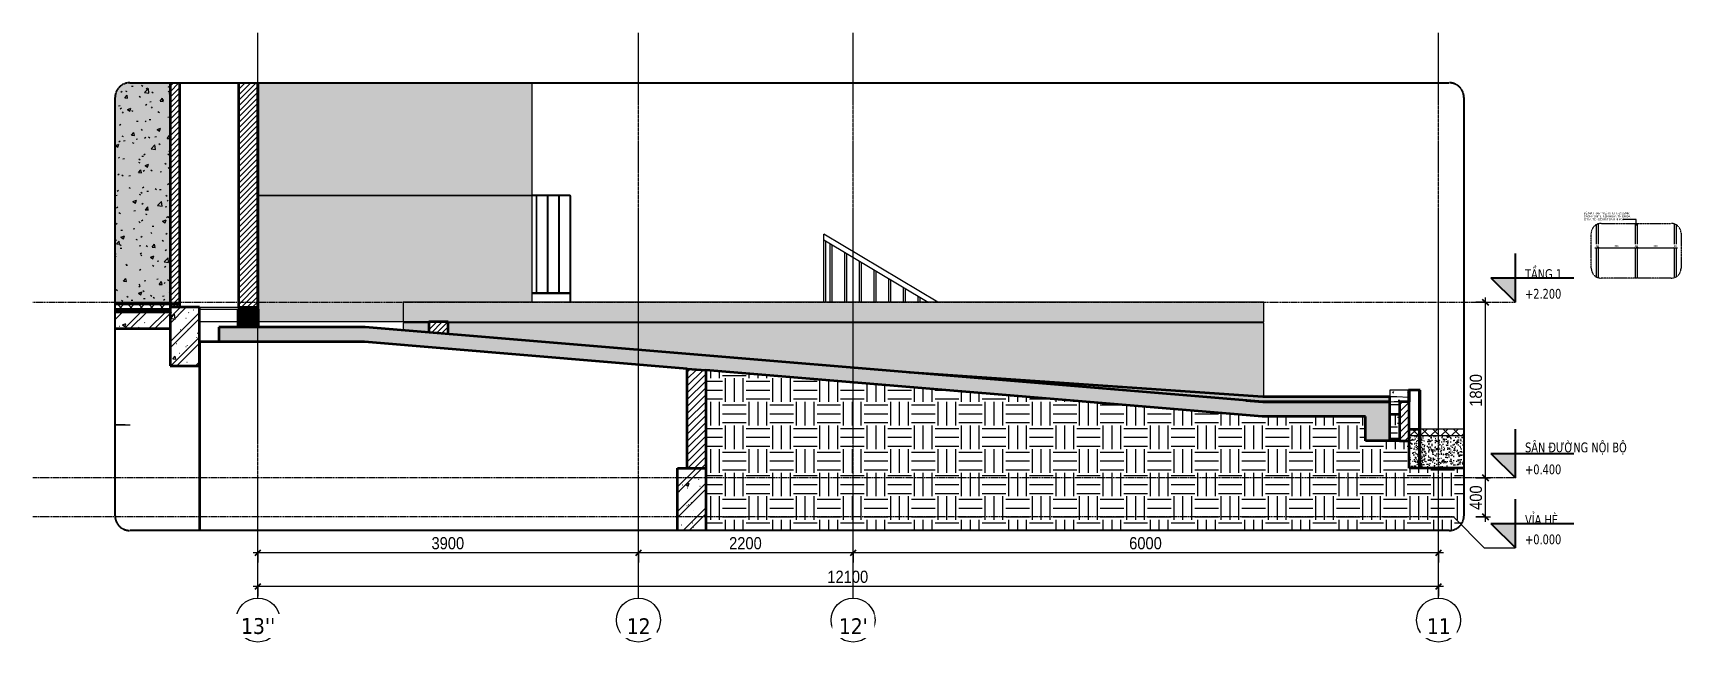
# Model space of a CAD drawing. Header units: millimetres. Extents: x 46404 to 154333, y -1327 to 55734.
# Drawn here: x 137442 to 154333, y -1283 to 4961 of the extents above; entities that cross this region are included whole.
import ezdxf

# ---------------------------------------------------------------- set-up
doc = ezdxf.new("R2010")
doc.units = ezdxf.units.MM
for name, pattern in [('Centre', [31.75, 6.35, -4.7625, 15.875, -4.7625]), ('Dash', [6, 3, -3]), ('Grid Line', [22.225, 12.7, -3.175, 3.175, -3.175]), ('Hidden', [7.14375, 4.7625, -2.38125])]:
    doc.linetypes.add(name, pattern=pattern)
for name, color, linetype, lineweight in [('0-2', 10, 'Continuous', 5), ('A-ANNO-DIMS', 211, 'Continuous', 9), ('A-ANNO-DIMS-10', 211, 'Continuous', 9), ('A-ANNO-DIMS-50', 211, 'Continuous', 9), ('A-DETL-GENF', 92, 'Continuous', 18), ('A-DETL-GENF-1', 9, 'Continuous', 18), ('A-DETL-GENF-3', 92, 'Hidden', 25), ('A-DETL-MEDM', 33, 'Continuous', 35), ('A-DETL-THIN', 151, 'Continuous', 18), ('A-FLOR-FNSH-1', 7, 'Continuous', 35), ('A-FLOR-FNSH-2', 250, 'Continuous', 18), ('A-FLOR-HRAL', 11, 'Continuous', 18), ('A-FLOR-HRAL-3', 253, 'Continuous', 18), ('A-FLOR-LEVL', 51, 'Continuous', 9), ('A-FLOR-LEVL-1', 51, 'Continuous', 25), ('A-FLOR-LEVL-2', 51, 'Centre', 9), ('A-FLOR-MCUT', 51, 'Continuous', 18), ('A-FLOR-OVHD', 1, 'Dash', 18), ('A-FLOR-PATT-1', 253, 'Continuous', 18), ('A-FLOR-PATT-2', 8, 'Continuous', 18), ('A-WALL', 113, 'Continuous', 18), ('A-WALL-2', 7, 'Continuous', 35), ('A-WALL-FNSH-1', 253, 'Continuous', 18), ('A-WALL-FNSH-2', 250, 'Continuous', 18), ('A-WALL-PATT-2', 111, 'Continuous', 18), ('A-WALL-PATT-3', 10, 'Continuous', 5), ('A-WALL-PATT-4', 254, 'Continuous', 5), ('A-WALL-PATT-5', 9, 'Continuous', 18), ('E-LITE-EQPM', 33, 'Continuous', 18), ('G-ANNO-TEXT-1', 7, 'Continuous', 9), ('G-ANNO-TEXT-2', 90, 'Continuous', 9), ('I-WALL', 2, 'Continuous', 18), ('S-BEAM-1', 254, 'Continuous', 5), ('S-BEAM-2', 250, 'Continuous', 18), ('S-BEAM-3', 50, 'Continuous', 50), ('S-COLS-3', 250, 'Continuous', 18), ('S-GRID-1', 1, 'Grid Line', 9), ('S-GRID-IDEN', 1, 'Continuous', 9)]:
    doc.layers.add(name, color=color, linetype=linetype, lineweight=lineweight)
doc.styles.add('Arial_5', font='arial.ttf', dxfattribs={"width": 0.95, "height": 20})
doc.styles.add('Arial_6', font='arial.ttf', dxfattribs={"height": 20})
doc.styles.add('Tahoma_B', font='tahomabd.ttf', dxfattribs={"height": 162.5})
doc.styles.add('Tahoma_B_1', font='tahomabd.ttf', dxfattribs={"width": 0.85, "height": 100})
doc.styles.add('UTM Avo', font='', dxfattribs={"width": 0.9, "height": 125})
doc.styles.get('UTM Avo').set_extended_font_data('UTM Avo')
doc.dimstyles.new('1_Dim_chi_tiet_2_5', dxfattribs={"dimscale": 304.8, "dimtxt": 124.912619, "dimasz": 0.19685, "dimexe": 0.164042, "dimexo": 0.0625, "dimgap": 0.016404, "dimtad": 1, "dimdec": 0, "dimrnd": 5, "dimzin": 0, "dimdsep": 46, "dimtxsty": 'UTM Avo', "dimblk1": 'OBLIQUE', "dimblk2": 'OBLIQUE', "dimsah": 1, "dimcen": 0.09, "dimdle": 0.164042, "dimazin": 0, "dimtfac": 1, "dimtdec": 4, "dimtix": 1, "dimtmove": 0, "dimatfit": 3, "dimfxl": 0.328084, "dimfxlon": 1, "dimtvp": 1, "dimtolj": 1, "dimtzin": 0, "dimarcsym": 2})
doc.dimstyles.new('Diagonal_-_2_0mm_Arial', dxfattribs={"dimscale": 304.8, "dimtxt": 20.405188, "dimasz": 0.049213, "dimexe": 0.032808, "dimexo": 0.0625, "dimgap": 0.006562, "dimtad": 1, "dimdec": 0, "dimzin": 0, "dimdsep": 46, "dimtxsty": 'Arial_6', "dimblk1": 'OBLIQUE', "dimblk2": 'OBLIQUE', "dimsah": 1, "dimcen": 0.09, "dimdle": 0.049213, "dimazin": 0, "dimtfac": 1, "dimtdec": 4, "dimtix": 1, "dimtmove": 0, "dimatfit": 3, "dimfxl": 0.032808, "dimfxlon": 1, "dimtvp": 1, "dimtfill": 1, "dimtolj": 1, "dimtzin": 0, "dimarcsym": 2})
pattern_1 = [(50, (-106564.9, 15725), (364.368, -31.8783), [38.1, -419.1]), (355, (-106564.9, 15725), (-70.486, 382.113), [30.48, -335.28]), (100.451, (-106534.54, 15722.34), (293.885, 350.2334), [32.38, -356.18]), (46.184, (-106564.9, 15826.6), (542.158, -84.086), [57.15, -628.65]), (96.636, (-106519.7, 15819.6), (474.805, 494.855), [48.57, -534.27]), (351.184, (-106564.9, 15826.6), (474.81, 494.85), [45.72, -502.92]), (21, (-106514.1, 15801.2), (303.2285, -204.5305), [38.1, -419.1]), (326, (-106514.1, 15801.2), (123.604, 368.376), [30.48, -335.28]), (71.451, (-106488.83, 15784.16), (426.834, 163.843), [32.38, -356.18]), (37.5, (-106564.9, 15725), (6.1766, 169.1102), [3.353, -327.863, 3.353, -337.007, -336.55]), (37.5, (-106564.9, 15725), (6.1766, 169.1102), [-671.576, 3.353, -333.197]), (7.5, (-106564.9, 15725), (133.6389, 200.3615), [3.353, -190.703, 3.353, -320.243, -128.27]), (7.5, (-106564.9, 15725), (133.6389, 200.3615), [-517.652, 3.353, -124.917]), (327.5, (-106678.19, 15725), (271.1818, -11.4584), [3.353, -123.647, 3.353, -392.887, -525.78]), (327.5, (-106678.19, 15725), (271.1818, -11.4584), [-523.24, 3.353, -522.427]), (317.5, (-106728.99, 15725), (296.2585, 50.853), [3.353, -161.747, 3.353, -259.791, -373.38]), (317.5, (-106728.99, 15725), (296.2585, 50.853), [-428.244, 3.353, -370.027]), (45, (-106564.9, 15725), (-125.7236, 125.7236), []), (45, (-106564.9, 15915.5), (-125.7236, 125.7236), [])]
pattern_2 = [(45, (145236.05, 15725), (-28.28427, 28.28427), [])]
pattern_3 = [(45, (145236.05, 15725), (-53.033, 53.033), []), (135, (145236.05, 15725), (-53.033, -53.033), [])]
pattern_4 = [(0, (145236.05, 15725), (203.2, 50.8), [16.764, -135.636, 16.764, -135.636, -812.8]), (0, (145236.05, 15725), (203.2, 50.8), [-304.8, 16.764, -288.036, 16.764, -135.636, -355.6]), (0, (145236.05, 15725), (203.2, 50.8), [-762, 16.764, -84.836, 16.764, -237.236]), (120, (145312.25, 15750.4), (-145.59409, 150.57636), [16.764, -135.636, 16.764, -135.636, -812.8]), (120, (145312.25, 15750.4), (-145.59409, 150.57636), [-304.8, 16.764, -288.036, 16.764, -135.636, -355.6]), (120, (145312.25, 15750.4), (-145.59409, 150.57636), [-762, 16.764, -84.836, 16.764, -237.236]), (240, (145337.65, 15852), (-57.60591, -201.37636), [16.764, -135.636, 16.764, -135.636, -812.8]), (240, (145337.65, 15852), (-57.60591, -201.37636), [-304.8, 16.764, -288.036, 16.764, -135.636, -355.6]), (240, (145337.65, 15852), (-57.60591, -201.37636), [-762, 16.764, -84.836, 16.764, -237.236])]
pattern_5 = [(50, (145236.05, 15725), (364.368, -31.8783), [38.1, -419.1]), (355, (145236.05, 15725), (-70.486, 382.113), [30.48, -335.28]), (100.451, (145266.4, 15722.34), (293.885, 350.233), [32.38, -356.18]), (46.184, (145236.05, 15826.6), (542.158, -84.086), [57.15, -628.65]), (96.636, (145281.23, 15819.6), (474.805, 494.855), [48.57, -534.27]), (351.184, (145236.05, 15826.6), (474.81, 494.85), [45.72, -502.92]), (21, (145286.85, 15801.2), (303.2285, -204.5305), [38.1, -419.1]), (326, (145286.85, 15801.2), (123.604, 368.376), [30.48, -335.28]), (71.451, (145312.12, 15784.16), (426.834, 163.843), [32.38, -356.18]), (37.5, (145236.05, 15725), (6.1766, 169.1102), [3.353, -327.863, 3.353, -337.007, -336.55]), (37.5, (145236.05, 15725), (6.1766, 169.1102), [-671.576, 3.353, -333.197]), (7.5, (145236.05, 15725), (133.6389, 200.3615), [3.353, -190.703, 3.353, -320.243, -128.27]), (7.5, (145236.05, 15725), (133.6389, 200.3615), [-517.652, 3.353, -124.917]), (327.5, (145122.77, 15725), (271.1818, -11.4584), [3.353, -123.647, 3.353, -392.887, -525.78]), (327.5, (145122.77, 15725), (271.1818, -11.4584), [-523.24, 3.353, -522.427]), (317.5, (145071.97, 15725), (296.2585, 50.853), [3.353, -161.747, 3.353, -259.791, -373.38]), (317.5, (145071.97, 15725), (296.2585, 50.853), [-428.244, 3.353, -370.027]), (45, (145236.05, 15725), (-125.7236, 125.7236), []), (45, (145236.05, 15915.5), (-125.7236, 125.7236), [])]
pattern_6 = [(45, (145236.05, 15725), (-35.35534, 35.35534), [])]

msp = doc.modelspace()

# ---------------------------------------------------------------- texts
at = {"layer": 'A-FLOR-LEVL', "char_height": 100, "line_spacing_factor": 0.996129, "style": 'Tahoma_B_1'}
for s, insert, width, attachment_point in [('\\pt510,1020,1530,2040,2550,3060,3570,4080,4590,5100,5610,6120,6630,7140,7650,8160,8670,9180,9690,10200,10710,11220,11730,12240,12750,13260,13770,14280,14790,15300,15810,16320;TẦNG 1', (152734.8, 2437.2), 452.625, 7), ('\\pt212.5,425,637.5,850,1062.5,1275,1487.5,1700,1912.5,2125,2337.5,2550,2762.5,2975,3187.5,3400,3612.5,3825,4037.5,4250,4462.5,4675,4887.5,5100,5312.5,5525,5737.5,5950,6162.5,6375,6587.5,6800;+2.200', (152734.8, 2337.5), 441.575, 1), ('\\pt510,1020,1530,2040,2550,3060,3570,4080,4590,5100,5610,6120,6630,7140,7650,8160,8670,9180,9690,10200,10710,11220,11730,12240,12750,13260,13770,14280,14790,15300,15810,16320;SÂN ĐƯỜNG NỘI BỘ', (152734.8, 637.2), 1256.725, 7), ('\\pt212.5,425,637.5,850,1062.5,1275,1487.5,1700,1912.5,2125,2337.5,2550,2762.5,2975,3187.5,3400,3612.5,3825,4037.5,4250,4462.5,4675,4887.5,5100,5312.5,5525,5737.5,5950,6162.5,6375,6587.5,6800;+0.400', (152734.8, 537.5), 441.575, 1), ('\\pt510,1020,1530,2040,2550,3060,3570,4080,4590,5100,5610,6120,6630,7140,7650,8160,8670,9180,9690,10200,10710,11220,11730,12240,12750,13260,13770,14280,14790,15300,15810,16320;VỈA HÈ', (152734.8, -80.3), 427.55, 7), ('\\pt212.5,425,637.5,850,1062.5,1275,1487.5,1700,1912.5,2125,2337.5,2550,2762.5,2975,3187.5,3400,3612.5,3825,4037.5,4250,4462.5,4675,4887.5,5100,5312.5,5525,5737.5,5950,6162.5,6375,6587.5,6800;+0.000', (152734.8, -180), 441.575, 1)]:
    msp.add_mtext(s, dxfattribs=dict(at, insert=insert, width=width, attachment_point=attachment_point))
at = {"layer": 'G-ANNO-TEXT-1', "insert": (153337.4, 3123.1), "char_height": 20, "width": 470.06, "attachment_point": 1, "line_spacing_factor": 0.936439, "style": 'Arial_5'}
msp.add_mtext('\\pt120.65,241.3,361.95,482.6,603.25,723.9,844.55,965.2,1085.85,1206.5,1327.15,1447.8,1568.45,1689.1,1809.75,1930.4,2051.05,2171.7,2292.35,2413,2533.65,2654.3,2774.95,2895.6,3016.25,3136.9,3257.55,3378.2,3498.85,3619.5,3740.15,3860.8;BỀ MẶT RAMP KẺ JOINT U-20X5MM CÁCH 400mm, NỀN HOÀN THIỆN ĐÁ GRANITE - BỀ MẶT BĂM NHÁM', dxfattribs=at)

# ---------------------------------------------------------------- blocks, each defined once
blk = doc.blocks.new('NCV_TKTC_KET CAU_rvt-6-TKCS_RAMP NKT 2 - MẶT CẮT 2')
at = {"layer": 'A-FLOR-PATT-1'}
h = blk.add_hatch(dxfattribs=at)
h.set_pattern_fill('FP_44', color=256, style=0, pattern_type=2)
h.set_pattern_definition(pattern_1)
h.paths.add_polyline_path([(-113517, 1930), (-112953, 1930), (-112953, 2100), (-113517, 2100), (-113517, 1961)])
h = blk.add_hatch(dxfattribs=at)
h.set_pattern_fill('FP_44', color=256, style=0, pattern_type=2)
h.set_pattern_definition(pattern_1)
h.paths.add_polyline_path([(-113517, 1930), (-112953, 1930), (-112953, 2100), (-113517, 2100), (-113517, 1961)])
h = blk.add_hatch(dxfattribs=at)
h.set_pattern_fill('FP_44', color=256, style=0, pattern_type=2)
h.set_pattern_definition(pattern_1)
h.paths.add_polyline_path([(-101753, 1178), (-101753, 1181), (-101929, 1193), (-101754, 1178)])
h = blk.add_hatch(dxfattribs=at)
h.set_pattern_fill('FP_44', color=256, style=0, pattern_type=2)
h.set_pattern_definition(pattern_1)
h.paths.add_polyline_path([(-101753, 1178), (-101753, 1181), (-101929, 1193), (-101754, 1178)])
h = blk.add_hatch(dxfattribs=at)
h.set_pattern_fill('FP_44', color=256, style=0, pattern_type=2)
h.set_pattern_definition(pattern_1)
h.paths.add_polyline_path([(-101753, 1178), (-100453, 1178), (-100453, 1181), (-101753, 1181)])
h = blk.add_hatch(dxfattribs=at)
h.set_pattern_fill('FP_44', color=256, style=0, pattern_type=2)
h.set_pattern_definition(pattern_1)
h.paths.add_polyline_path([(-101753, 1178), (-100453, 1178), (-100453, 1181), (-101753, 1181)])
at = {"layer": 'A-WALL-PATT-5'}
h = blk.add_hatch(dxfattribs=at)
h.set_pattern_fill('FP_44', color=256, style=0, pattern_type=2)
h.set_pattern_definition(pattern_1)
h.paths.add_polyline_path([(-107753, -139), (-107463, -139), (-107463, 500), (-107753, 500)])
h = blk.add_hatch(dxfattribs=at)
h.set_pattern_fill('FP_44', color=256, style=0, pattern_type=2)
h.set_pattern_definition(pattern_1)
h.paths.add_polyline_path([(-107753, -139), (-107463, -139), (-107463, 500), (-107753, 500)])
at = {"layer": 'S-BEAM-1'}
blk.add_hatch(color=256, dxfattribs=at).paths.add_polyline_path([(-112053, 1945), (-112053, 2130), (-112253, 2130), (-112253, 1945)])
at = {"layer": 'A-FLOR-FNSH-1'}
for p, q in [((-112953, 2100), (-113517, 2100)), ((-113517, 1930), (-112953, 1930)), ((-101753, 1181), (-101929, 1193)), ((-101753, 1178), (-101753, 1181)), ((-100453, 1181), (-101753, 1181)), ((-101753, 1181), (-101753, 1178)), ((-100453, 1178), (-100453, 1181))]:
    blk.add_line(p, q, dxfattribs=at)
at = {"layer": 'S-BEAM-2'}
blk.add_line((-112653, 2130), (-112253, 2130), dxfattribs=at)
at = {"layer": 'S-BEAM-3'}
for p, q in [((-112053, 2130), (-112253, 2130)), ((-112253, 2130), (-112253, 1945)), ((-112053, 1945), (-112053, 2130))]:
    blk.add_line(p, q, dxfattribs=at)
at = {"layer": 'S-COLS-3'}
blk.add_line((-112253, 2130), (-112253, 2150), dxfattribs=at)
blk = doc.blocks.new('Railing - 20mm-2407305-TKCS_RAMP NKT 2 - MẶT CẮT 2')
at = {"layer": 'A-FLOR-HRAL'}
for p, q in [((-106187, 2200), (-106187, 2803)), ((-106167, 2200), (-106167, 2791))]:
    blk.add_line(p, q, dxfattribs=at)
blk = doc.blocks.new('Railing - 20mm-2407303-TKCS_RAMP NKT 2 - MẶT CẮT 2')
at = {"layer": 'A-FLOR-HRAL'}
for p, q in [((-106037, 2200), (-106037, 2713)), ((-106017, 2200), (-106017, 2701))]:
    blk.add_line(p, q, dxfattribs=at)
blk = doc.blocks.new('Railing - 20mm-V36-TKCS_RAMP NKT 2 - MẶT CẮT 2')
at = {"layer": 'A-FLOR-HRAL'}
for p, q in [((-105887, 2200), (-105887, 2623)), ((-105867, 2200), (-105867, 2611))]:
    blk.add_line(p, q, dxfattribs=at)
blk = doc.blocks.new('Railing - 20mm-V37-TKCS_RAMP NKT 2 - MẶT CẮT 2')
at = {"layer": 'A-FLOR-HRAL'}
for p, q in [((-105737, 2200), (-105737, 2533)), ((-105717, 2200), (-105717, 2521))]:
    blk.add_line(p, q, dxfattribs=at)
blk = doc.blocks.new('Railing - 20mm-V38-TKCS_RAMP NKT 2 - MẶT CẮT 2')
at = {"layer": 'A-FLOR-HRAL'}
for p, q in [((-105587, 2200), (-105587, 2443)), ((-105567, 2200), (-105567, 2431))]:
    blk.add_line(p, q, dxfattribs=at)
blk = doc.blocks.new('Railing - 20mm-V39-TKCS_RAMP NKT 2 - MẶT CẮT 2')
at = {"layer": 'A-FLOR-HRAL'}
for p, q in [((-105437, 2200), (-105437, 2353)), ((-105417, 2200), (-105417, 2341))]:
    blk.add_line(p, q, dxfattribs=at)
blk = doc.blocks.new('Railing - 20mm-V40-TKCS_RAMP NKT 2 - MẶT CẮT 2')
at = {"layer": 'A-FLOR-HRAL'}
for p, q in [((-105287, 2200), (-105287, 2263)), ((-105267, 2200), (-105267, 2251))]:
    blk.add_line(p, q, dxfattribs=at)
blk = doc.blocks.new('Railing - 20mm-2407301-TKCS_RAMP NKT 2 - MẶT CẮT 2')
at = {"layer": 'A-FLOR-HRAL'}
for p, q in [((-106252, 2200), (-106252, 2842)), ((-106232, 2200), (-106232, 2830))]:
    blk.add_line(p, q, dxfattribs=at)
blk = doc.blocks.new('Railing - Railing-939322-TKCS_RAMP NKT 2 - MẶT CẮT 2')
for name in ['Railing - 20mm-2407301-TKCS_RAMP NKT 2 - MẶT CẮT 2', 'Railing - 20mm-2407305-TKCS_RAMP NKT 2 - MẶT CẮT 2', 'Railing - 20mm-2407303-TKCS_RAMP NKT 2 - MẶT CẮT 2', 'Railing - 20mm-V36-TKCS_RAMP NKT 2 - MẶT CẮT 2', 'Railing - 20mm-V37-TKCS_RAMP NKT 2 - MẶT CẮT 2', 'Railing - 20mm-V38-TKCS_RAMP NKT 2 - MẶT CẮT 2', 'Railing - 20mm-V39-TKCS_RAMP NKT 2 - MẶT CẮT 2', 'Railing - 20mm-V40-TKCS_RAMP NKT 2 - MẶT CẮT 2']:
    blk.add_blockref(name, (0, 0))
blk = doc.blocks.new('Top Rail Type - Top Rail_Internal_-939339-TKCS_RAMP NKT 2 - MẶT CẮT 2')
at = {"layer": 'A-FLOR-HRAL'}
for p, q in [((-106252, 2842), (-106252, 2900)), ((-105086, 2200), (-106252, 2900)), ((-106252, 2842), (-105183, 2200))]:
    blk.add_line(p, q, dxfattribs=at)
blk = doc.blocks.new('Railing - 10mm-758696-TKCS_RAMP NKT 2 - MẶT CẮT 2')
at = {"layer": 'A-FLOR-HRAL'}
for p, q in [((-108973, 3290), (-108973, 2300)), ((-108963, 2300), (-108963, 3290))]:
    blk.add_line(p, q, dxfattribs=at)
blk = doc.blocks.new('Railing - 50 x 10mm-700514-TKCS_RAMP NKT 2 - MẶT CẮT 2')
at = {"layer": 'A-FLOR-HRAL'}
for p, q in [((-108857.564287, 3290), (-108857.564287, 2200)), ((-108857.564287, 3290), (-108847.564287, 3290)), ((-108847.564287, 2200), (-108847.564287, 3290))]:
    blk.add_line(p, q, dxfattribs=at)
blk = doc.blocks.new('Railing - Railing-1839545-TKCS_RAMP NKT 2 - MẶT CẮT 2')
at = {"layer": 'A-FLOR-HRAL'}
for p, q in [((-109243, 2300), (-108853, 2300)), ((-109243, 2290), (-108853, 2290)), ((-108853, 2300), (-108853, 2290))]:
    blk.add_line(p, q, dxfattribs=at)
for name, p in [('Railing - 10mm-758696-TKCS_RAMP NKT 2 - MẶT CẮT 2', (-230, 0)), ('Railing - 10mm-758696-TKCS_RAMP NKT 2 - MẶT CẮT 2', (-115, 0)), ('Railing - 10mm-758696-TKCS_RAMP NKT 2 - MẶT CẮT 2', (0, 0)), ('Railing - 50 x 10mm-700514-TKCS_RAMP NKT 2 - MẶT CẮT 2', (0, 0))]:
    blk.add_blockref(name, p)
blk = doc.blocks.new('Top Rail Type - Top Rail_Internal_-1839552-TKCS_RAMP NKT 2 - MẶT CẮT 2')
at = {"layer": 'A-FLOR-HRAL'}
for p, q in [((-108852.564287, 3300), (-109242.635618, 3300)), ((-108852.564287, 3290), (-109242.635618, 3290)), ((-108852.564287, 3300), (-108852.564287, 3290))]:
    blk.add_line(p, q, dxfattribs=at)
blk = doc.blocks.new('LIC_03 - LIC_03-ĐÈN LED ỐP TRẦN CHỐNG BỤI_ 1x24w_ ÁNH SÁNG TRẮNG 6000k-4362326-TKCS_RAMP NKT 2 - MẶT CẮT 2')
at = {"layer": 'E-LITE-EQPM'}
for p, q in [((-113414, 945), (-113517, 945)), ((-113517, 945), (-113414, 945)), ((-113463, 945), (-113517, 945)), ((-113517, 945), (-113463, 945)), ((-113517, 945), (-113363, 945))]:
    blk.add_line(p, q, dxfattribs=at)
blk = doc.blocks.new('BORDER VIEW - BORDER VIEW-2378347-TKCS_RAMP NKT 2 - MẶT CẮT 2')
at = {"layer": 'A-DETL-GENF-3'}
for p, q in [((-113367, 4450), (-99843, 4450)), ((-113517, 11), (-113517, 4300)), ((-99693, 4300), (-99693, 11)), ((-99843, -139), (-113367, -139))]:
    blk.add_line(p, q, dxfattribs=at)
for centre, start, end in [((-113367, 4300), 90, 180), ((-99843, 4300), 0, 90), ((-113367, 11), 180, 270), ((-99843, 11), 270, 0)]:
    blk.add_arc(centre, 150, start, end, dxfattribs=at)
blk = doc.blocks.new('Level - CAO ĐỘ LEVEL-350587-TKCS_RAMP NKT 2 - MẶT CẮT 2')
at = {"layer": 'A-FLOR-LEVL'}
blk.add_hatch(color=256, dxfattribs=at).paths.add_polyline_path([(-99166, 2450), (-99166, 2200), (-99416, 2450)])
at = {"layer": 'A-FLOR-LEVL-1'}
for p, q in [((-99166, 2200), (-99166, 2700)), ((-99416, 2450), (-99166, 2200)), ((-99416, 2450), (-98566, 2450))]:
    blk.add_line(p, q, dxfattribs=at)
blk = doc.blocks.new('Grid - M_Grid Head - Circle-353313-TKCS_RAMP NKT 2 - MẶT CẮT 2')
at = {"layer": 'S-GRID-IDEN'}
blk.add_circle((-99953, -1058), 225, dxfattribs=at)
blk = doc.blocks.new('DIMBLOCK25-TKCS_RAMP NKT 2 - MẶT CẮT 2')
at = {"layer": 'A-ANNO-DIMS-50'}
for p, q in [((152230, 400), (152380, 400)), ((152330, 400), (152230, 400)), ((152330, -50), (152330, 400)), ((152230, 0), (152380, 0)), ((152330, 0), (152230, 0))]:
    blk.add_line(p, q, dxfattribs=at)
at = {"layer": 'A-ANNO-DIMS-50', "lineweight": 25}
for p, q in [((152330, 400), (152300, 430)), ((152330, 400), (152360, 370)), ((152330, 0), (152300, 30)), ((152330, 0), (152360, -30))]:
    blk.add_line(p, q, dxfattribs=at)
at = {"layer": 'A-ANNO-DIMS-50', "color": 0, "insert": (152168, 72), "char_height": 125, "width": 308.12, "attachment_point": 1, "rotation": 90, "line_spacing_factor": 1.110334, "style": 'UTM Avo'}
blk.add_mtext('400', dxfattribs=at)
blk = doc.blocks.new('_Oblique')
at = {"color": 0, "linetype": 'ByBlock', "lineweight": -2}
blk.add_line((-0.5, -0.5), (0.5, 0.5), dxfattribs=at)
blk = doc.blocks.new('DIMBLOCK26-TKCS_RAMP NKT 2 - MẶT CẮT 2')
at = {"layer": 'A-ANNO-DIMS-50'}
for p, q in [((152230, 2200), (152380, 2200)), ((152330, 2200), (152230, 2200)), ((152330, 400), (152330, 2250)), ((152230, 400), (152380, 400)), ((152330, 400), (152230, 400))]:
    blk.add_line(p, q, dxfattribs=at)
at = {"layer": 'A-ANNO-DIMS-50', "lineweight": 25}
for p, q in [((152330, 2200), (152300, 2230)), ((152330, 2200), (152360, 2170)), ((152330, 400), (152300, 430)), ((152330, 400), (152360, 370))]:
    blk.add_line(p, q, dxfattribs=at)
at = {"layer": 'A-ANNO-DIMS-50', "color": 0, "insert": (152168, 1129), "char_height": 125, "width": 410.82, "attachment_point": 1, "rotation": 90, "line_spacing_factor": 1.110334, "style": 'UTM Avo'}
blk.add_mtext('1800', dxfattribs=at)
blk = doc.blocks.new('DIMBLOCK27-TKCS_RAMP NKT 2 - MẶT CẮT 2')
at = {"layer": 'A-ANNO-DIMS-50'}
for p, q in [((145848, -469), (145848, -319)), ((151848, -469), (151848, -319)), ((151898, -369), (145848, -369)), ((145848, -369), (145848, -469)), ((151848, -369), (151848, -469))]:
    blk.add_line(p, q, dxfattribs=at)
at = {"layer": 'A-ANNO-DIMS-50', "lineweight": 25}
for p, q in [((145848, -369), (145818, -399)), ((145848, -369), (145878, -339)), ((151848, -369), (151818, -399)), ((151848, -369), (151878, -339))]:
    blk.add_line(p, q, dxfattribs=at)
at = {"layer": 'A-ANNO-DIMS-50', "color": 0, "insert": (148677, -207), "char_height": 125, "width": 410.82, "attachment_point": 1, "line_spacing_factor": 1.110334, "style": 'UTM Avo'}
blk.add_mtext('6000', dxfattribs=at)
blk = doc.blocks.new('DIMBLOCK28-TKCS_RAMP NKT 2 - MẶT CẮT 2')
at = {"layer": 'A-ANNO-DIMS-50'}
for p, q in [((143648, -469), (143648, -319)), ((145848, -469), (145848, -319)), ((145848, -369), (143648, -369)), ((143648, -369), (143648, -469)), ((145848, -369), (145848, -469))]:
    blk.add_line(p, q, dxfattribs=at)
at = {"layer": 'A-ANNO-DIMS-50', "lineweight": 25}
for p, q in [((143648, -369), (143618, -399)), ((143648, -369), (143678, -339)), ((145848, -369), (145818, -399)), ((145848, -369), (145878, -339))]:
    blk.add_line(p, q, dxfattribs=at)
at = {"layer": 'A-ANNO-DIMS-50', "color": 0, "insert": (144577, -207), "char_height": 125, "width": 410.82, "attachment_point": 1, "line_spacing_factor": 1.110334, "style": 'UTM Avo'}
blk.add_mtext('2200', dxfattribs=at)
blk = doc.blocks.new('DIMBLOCK29-TKCS_RAMP NKT 2 - MẶT CẮT 2')
at = {"layer": 'A-ANNO-DIMS-50'}
for p, q in [((139748, -469), (139748, -319)), ((143648, -469), (143648, -319)), ((143648, -369), (139698, -369)), ((139748, -369), (139748, -469)), ((143648, -369), (143648, -469))]:
    blk.add_line(p, q, dxfattribs=at)
at = {"layer": 'A-ANNO-DIMS-50', "lineweight": 25}
for p, q in [((139748, -369), (139718, -399)), ((139748, -369), (139778, -339)), ((143648, -369), (143618, -399)), ((143648, -369), (143678, -339))]:
    blk.add_line(p, q, dxfattribs=at)
at = {"layer": 'A-ANNO-DIMS-50', "color": 0, "insert": (141527, -207), "char_height": 125, "width": 410.82, "attachment_point": 1, "line_spacing_factor": 1.110334, "style": 'UTM Avo'}
blk.add_mtext('3900', dxfattribs=at)
blk = doc.blocks.new('DIMBLOCK30-TKCS_RAMP NKT 2 - MẶT CẮT 2')
at = {"layer": 'A-ANNO-DIMS-50'}
for p, q in [((139748, -814), (139748, -664)), ((151848, -814), (151848, -664)), ((151898, -714), (139698, -714)), ((139748, -714), (139748, -814)), ((151848, -714), (151848, -814))]:
    blk.add_line(p, q, dxfattribs=at)
at = {"layer": 'A-ANNO-DIMS-50', "lineweight": 25}
for p, q in [((139748, -714), (139718, -744)), ((139748, -714), (139778, -684)), ((151848, -714), (151818, -744)), ((151848, -714), (151878, -684))]:
    blk.add_line(p, q, dxfattribs=at)
at = {"layer": 'A-ANNO-DIMS-50', "color": 0, "insert": (145584, -551), "char_height": 125, "width": 513.53, "attachment_point": 1, "line_spacing_factor": 1.110334, "style": 'UTM Avo'}
blk.add_mtext('12100', dxfattribs=at)
blk = doc.blocks.new('DIMBLOCK31-CHI TIẾT RAMP NKT- MẶT BẰNG CẮT RÃNH')
at = {"layer": 'A-ANNO-DIMS-10'}
for p, q in [((153448, 2760), (153483, 2760)), ((153463, 2770), (153463, 2750)), ((153463, 2760), (153463, 2770)), ((153483, 2770), (153483, 2750)), ((153483, 2760), (153483, 2770))]:
    blk.add_line(p, q, dxfattribs=at)
at = {"layer": 'A-ANNO-DIMS-10', "lineweight": 35}
for p, q in [((153463, 2760), (153456, 2753)), ((153463, 2760), (153471, 2768)), ((153483, 2760), (153476, 2753)), ((153483, 2760), (153491, 2768))]:
    blk.add_line(p, q, dxfattribs=at)
at = {"layer": 'A-ANNO-DIMS-10', "color": 0, "insert": (153458, 2788), "char_height": 20, "width": 36.92, "attachment_point": 1, "line_spacing_factor": 0.941778, "style": 'Arial_6', "bg_fill": 3, "box_fill_scale": 1.25, "bg_fill_color": 256, "bg_fill_true_color": 13158600, "bg_fill_transparency": 0}
blk.add_mtext('20', dxfattribs=at)
blk = doc.blocks.new('DIMBLOCK32-CHI TIẾT RAMP NKT- MẶT BẰNG CẮT RÃNH')
at = {"layer": 'A-ANNO-DIMS-10', "lineweight": 35}
for p, q in [((153483, 2760), (153476, 2753)), ((153483, 2760), (153491, 2768)), ((153863, 2760), (153856, 2753)), ((153863, 2760), (153871, 2768))]:
    blk.add_line(p, q, dxfattribs=at)
at = {"layer": 'A-ANNO-DIMS-10'}
for p, q in [((153483, 2770), (153483, 2750)), ((153483, 2760), (153483, 2770)), ((153483, 2760), (153863, 2760)), ((153863, 2770), (153863, 2750)), ((153863, 2760), (153863, 2770))]:
    blk.add_line(p, q, dxfattribs=at)
at = {"layer": 'A-ANNO-DIMS-10', "color": 0, "insert": (153650, 2788), "char_height": 20, "width": 55.38, "attachment_point": 1, "line_spacing_factor": 0.941778, "style": 'Arial_6', "bg_fill": 3, "box_fill_scale": 1.25, "bg_fill_color": 256, "bg_fill_true_color": 13158600, "bg_fill_transparency": 0}
blk.add_mtext('380', dxfattribs=at)
blk = doc.blocks.new('DIMBLOCK33-CHI TIẾT RAMP NKT- MẶT BẰNG CẮT RÃNH')
at = {"layer": 'A-ANNO-DIMS-10', "lineweight": 35}
for p, q in [((153863, 2760), (153856, 2753)), ((153863, 2760), (153871, 2768)), ((153883, 2760), (153876, 2753)), ((153883, 2760), (153891, 2768))]:
    blk.add_line(p, q, dxfattribs=at)
at = {"layer": 'A-ANNO-DIMS-10'}
for p, q in [((153863, 2770), (153863, 2750)), ((153863, 2760), (153863, 2770)), ((153863, 2760), (153883, 2760)), ((153883, 2770), (153883, 2750)), ((153883, 2760), (153883, 2770))]:
    blk.add_line(p, q, dxfattribs=at)
at = {"layer": 'A-ANNO-DIMS-10', "color": 0, "insert": (153858, 2788), "char_height": 20, "width": 36.92, "attachment_point": 1, "line_spacing_factor": 0.941778, "style": 'Arial_6', "bg_fill": 3, "box_fill_scale": 1.25, "bg_fill_color": 256, "bg_fill_true_color": 13158600, "bg_fill_transparency": 0}
blk.add_mtext('20', dxfattribs=at)
blk = doc.blocks.new('DIMBLOCK34-CHI TIẾT RAMP NKT- MẶT BẰNG CẮT RÃNH')
at = {"layer": 'A-ANNO-DIMS-10', "lineweight": 35}
for p, q in [((153883, 2760), (153876, 2753)), ((153883, 2760), (153891, 2768)), ((154263, 2760), (154256, 2753)), ((154263, 2760), (154271, 2768))]:
    blk.add_line(p, q, dxfattribs=at)
at = {"layer": 'A-ANNO-DIMS-10'}
for p, q in [((153883, 2770), (153883, 2750)), ((153883, 2760), (153883, 2770)), ((153883, 2760), (154263, 2760)), ((154263, 2770), (154263, 2750)), ((154263, 2760), (154263, 2770))]:
    blk.add_line(p, q, dxfattribs=at)
at = {"layer": 'A-ANNO-DIMS-10', "color": 0, "insert": (154050, 2788), "char_height": 20, "width": 55.38, "attachment_point": 1, "line_spacing_factor": 0.941778, "style": 'Arial_6', "bg_fill": 3, "box_fill_scale": 1.25, "bg_fill_color": 256, "bg_fill_true_color": 13158600, "bg_fill_transparency": 0}
blk.add_mtext('380', dxfattribs=at)
blk = doc.blocks.new('DIMBLOCK35-CHI TIẾT RAMP NKT- MẶT BẰNG CẮT RÃNH')
at = {"layer": 'A-ANNO-DIMS-10', "lineweight": 35}
for p, q in [((154263, 2760), (154256, 2753)), ((154263, 2760), (154271, 2768)), ((154283, 2760), (154276, 2753)), ((154283, 2760), (154291, 2768))]:
    blk.add_line(p, q, dxfattribs=at)
at = {"layer": 'A-ANNO-DIMS-10'}
for p, q in [((154263, 2770), (154263, 2750)), ((154263, 2760), (154263, 2770)), ((154263, 2760), (154298, 2760)), ((154283, 2770), (154283, 2750)), ((154283, 2760), (154283, 2770))]:
    blk.add_line(p, q, dxfattribs=at)
at = {"layer": 'A-ANNO-DIMS-10', "color": 0, "insert": (154258, 2788), "char_height": 20, "width": 36.92, "attachment_point": 1, "line_spacing_factor": 0.941778, "style": 'Arial_6', "bg_fill": 3, "box_fill_scale": 1.25, "bg_fill_color": 256, "bg_fill_true_color": 13158600, "bg_fill_transparency": 0}
blk.add_mtext('20', dxfattribs=at)

# ---------------------------------------------------------------- dimensions: what is measured, and where the dimension line sits
at = {"layer": 'A-ANNO-DIMS'}
for base, p1, p2, override, picture, middle in [((152330.3, 2200), (152230.3, 400), (152230.3, 2200), {"dimpost": '<>', "dimfxl": 1800}, 'DIMBLOCK26-TKCS_RAMP NKT 2 - MẶT CẮT 2', (152260.6, 1300)), ((152330.3, 400), (152230.3, 0), (152230.3, 400), {"dimpost": '<>', "dimfxl": 400}, 'DIMBLOCK25-TKCS_RAMP NKT 2 - MẶT CẮT 2', (152260.6, 200))]:
    dim = msp.add_linear_dim(base=base, p1=p1, p2=p2, angle=90, dimstyle='1_Dim_chi_tiet_2_5', override=override, dxfattribs=at)
    dim.commit()
    dim.dimension.update_dxf_attribs({"geometry": picture, "text_midpoint": middle})
for base, p1, p2, override, picture, middle in [((139748.3, -369.4), (143648.4, -469.4), (139748.3, -469.4), {"dimpost": '<>', "dimfxl": 3900.071331}, 'DIMBLOCK29-TKCS_RAMP NKT 2 - MẶT CẮT 2', (141698.4, -299.7)), ((143648.4, -369.4), (145848.4, -469.4), (143648.4, -469.4), {"dimpost": '<>', "dimfxl": 2200}, 'DIMBLOCK28-TKCS_RAMP NKT 2 - MẶT CẮT 2', (144748.4, -299.7)), ((145848.4, -369.4), (151848.4, -469.4), (145848.4, -469.4), {"dimpost": '<>', "dimfxl": 6000}, 'DIMBLOCK27-TKCS_RAMP NKT 2 - MẶT CẮT 2', (148848.4, -299.7)), ((139748.3, -713.8), (151848.4, -813.8), (139748.3, -813.8), {"dimpost": '<>', "dimfxl": 12100.071331}, 'DIMBLOCK30-TKCS_RAMP NKT 2 - MẶT CẮT 2', (145798.4, -644.1))]:
    dim = msp.add_linear_dim(base=base, p1=p1, p2=p2, dimstyle='1_Dim_chi_tiet_2_5', override=override, dxfattribs=at)
    dim.commit()
    dim.dimension.update_dxf_attribs({"geometry": picture, "text_midpoint": middle})

# ---------------------------------------------------------------- hatches: boundary and pattern name
at = {"layer": 'A-DETL-GENF-1'}
h = msp.add_hatch(dxfattribs=at)
h.set_pattern_fill('FP_44', color=256, style=0, pattern_type=2)
h.set_pattern_definition(pattern_5)
h.paths.add_polyline_path([(139148.3, 1550), (139148.3, 2150), (138848.3, 2150), (138848.3, 1550)])
h = msp.add_hatch(dxfattribs=at)
h.set_pattern_fill('FP_44', color=256, style=0, pattern_type=2)
h.set_pattern_definition(pattern_5)
h.paths.add_polyline_path([(151098.3, 778.3), (151348.3, 778.3), (151348.3, 1178.3), (150040.8, 1178.8), (140840.8, 1945), (139348.3, 1945), (139348.3, 1795), (140840.8, 1795), (150040.8, 1028.3), (151098.3, 1028.3), (151098.3, 949.1)])
h = msp.add_hatch(dxfattribs=at)
h.set_pattern_fill('FP_54', color=256, style=0, pattern_type=2)
h.set_pattern_definition(pattern_6)
h.paths.add_polyline_path([(144148.4, 500), (144338.4, 500), (144338.4, 1503.5), (144148.4, 1519.4), (144148.4, 1028.3)])
h = msp.add_hatch(dxfattribs=at)
h.set_pattern_fill('FP_55', color=256, style=0, pattern_type=2)
h.set_pattern_definition([(0, (145236.05, 15725), (241.935, 241.935), [241.935, -241.935]), (0, (145236.05, 15815.73), (241.935, 241.935), [241.935, -241.935]), (0, (145236.05, 15906.45), (241.935, 241.935), [241.935, -241.935]), (90, (145266.3, 15936.7), (-241.935, 241.935), [241.935, -241.935]), (90, (145357.02, 15936.7), (-241.935, 241.935), [241.935, -241.935]), (90, (145447.74, 15936.7), (-241.935, 241.935), [241.935, -241.935])])
h.paths.add_polyline_path([(146427.7, -139.2), (151958.4, -139.2), (151997.2, -134.1), (152033.4, -119.1), (152064.5, -95.3), (152088.3, -64.2), (152103.3, -28), (152108.4, 10.8), (152108.4, 500), (151548.4, 500), (151548.4, 778.3), (151098.3, 778.3), (151098.3, 1028.3), (150040.8, 1028.3), (144338.4, 1503.5), (144338.4, -139.2), (145379.6, -139.2)])
h = msp.add_hatch(dxfattribs=at)
h.set_pattern_fill('FP_54', color=256, style=0, pattern_type=2)
h.set_pattern_definition(pattern_6)
h.paths.add_polyline_path([(151548.4, 778.3), (151548.4, 1178.3), (151448.4, 1178.3), (151448.4, 778.3)])
at = {"layer": 'A-FLOR-PATT-2'}
h = msp.add_hatch(dxfattribs=at)
h.set_pattern_fill('FP_46', color=256, style=0, pattern_type=2)
h.set_pattern_definition(pattern_3)
h.paths.add_polyline_path([(138283.7, 2130), (138848.3, 2130), (138848.3, 2150), (138948.4, 2150), (138948.4, 2180), (138283.7, 2180), (138283.7, 2138.6)])
h = msp.add_hatch(dxfattribs=at)
h.set_pattern_fill('FP_47', color=256, style=0, pattern_type=2)
h.set_pattern_definition(pattern_4)
h.paths.add_polyline_path([(150424.1, 1180.8), (151348.3, 1180.8), (151348.3, 1230.8), (150040.8, 1231.3), (146423.7, 1480.3), (149872.1, 1192.9), (150048.3, 1180.8)])
h = msp.add_hatch(dxfattribs=at)
h.set_pattern_fill('FP_51', color=256, style=0, pattern_type=2)
h.set_pattern_definition([(0, (145236.05, 15725), (158.75, 158.75), [158.75, -158.75]), (0, (145236.05, 15784.53), (158.75, 158.75), [158.75, -158.75]), (0, (145236.05, 15844.06), (158.75, 158.75), [158.75, -158.75]), (90, (145255.9, 15863.9), (-158.75, 158.75), [158.75, -158.75]), (90, (145315.43, 15863.9), (-158.75, 158.75), [158.75, -158.75]), (90, (145374.96, 15863.9), (-158.75, 158.75), [158.75, -158.75])])
h.paths.add_polyline_path([(151448.4, 800), (151448.4, 1050), (151348.3, 1050), (151348.3, 800)])
h = msp.add_hatch(dxfattribs=at)
h.set_pattern_fill('FP_46', color=256, style=0, pattern_type=2)
h.set_pattern_definition(pattern_3)
h.paths.add_polyline_path([(151658.4, 830), (152108.4, 830), (152108.4, 900), (151658.4, 900)])
h.paths.add_polyline_path([(151648.4, 830), (151648.4, 900), (151548.4, 900), (151548.4, 830)])
h = msp.add_hatch(dxfattribs=at)
h.set_pattern_fill('FP_47', color=256, style=0, pattern_type=2)
h.set_pattern_definition(pattern_4)
h.paths.add_polyline_path([(151548.4, 500), (151648.4, 500), (151648.4, 830), (151548.4, 830), (151548.4, 778.3)])
h.paths.add_polyline_path([(151658.4, 500), (152108.4, 500), (152108.4, 830), (151658.4, 830), (151658.4, 513.7)])
h = msp.add_hatch(dxfattribs=at)
h.set_pattern_fill('FP_48', color=256, style=0, pattern_type=2)
h.set_pattern_definition([(50, (145236.05, 15725), (91.09195, -7.96922), [9.525, -104.775]), (355, (145236.05, 15725), (-17.6212, 95.5283), [7.62, -83.82]), (100.451, (145243.64, 15724.34), (73.47134, 87.55785), [8.095, -89.045]), (46.184, (145236.05, 15750.4), (135.5398, -21.0213), [14.287, -157.162]), (96.636, (145247.35, 15748.65), (118.7017, 123.7142), [12.143, -133.568]), (351.184, (145236.05, 15750.4), (118.7029, 123.713), [11.43, -125.73]), (21, (145248.75, 15744.05), (75.80726, -51.1323), [9.525, -104.775]), (326, (145248.75, 15744.05), (30.9012, 92.09387), [7.62, -83.82]), (71.451, (145255.07, 15739.79), (106.70837, 40.9602), [8.095, -89.045]), (37.5, (145236.05, 15725), (1.54416, 42.27754), [1.676, -81.128, 1.676, -83.414, -84.137]), (37.5, (145236.05, 15725), (1.54416, 42.27754), [-167.894, 1.676, -82.461]), (7.5, (145236.05, 15725), (33.40972, 50.09037), [1.676, -46.838, 1.676, -79.223, -32.067]), (7.5, (145236.05, 15725), (33.40972, 50.09037), [-129.413, 1.676, -30.391]), (327.5, (145207.73, 15725), (67.79551, -2.864035), [1.676, -30.074, 1.676, -97.384, -131.445]), (327.5, (145207.73, 15725), (67.79551, -2.864035), [-130.81, 1.676, -129.769]), (317.5, (145195.03, 15725), (74.06478, 12.71375), [1.676, -39.599, 1.676, -64.11, -93.345]), (317.5, (145195.03, 15725), (74.06478, 12.71375), [-107.061, 1.676, -91.669])])
h.paths.add_polyline_path([(151548.4, 500), (151648.4, 500), (151648.4, 830), (151548.4, 830), (151548.4, 778.3)])
h.paths.add_polyline_path([(151658.4, 500), (152108.4, 500), (152108.4, 830), (151658.4, 830), (151658.4, 513.7)])
at = {"layer": 'A-WALL-PATT-2'}
h = msp.add_hatch(dxfattribs=at)
h.set_pattern_fill('FP_45', color=256, style=0, pattern_type=2)
h.set_pattern_definition(pattern_2)
h.paths.add_polyline_path([(138948.3, 2150), (138948.3, 4450), (138848.3, 4450), (138848.3, 2150)])
h = msp.add_hatch(dxfattribs=at)
h.set_pattern_fill('FP_45', color=256, style=0, pattern_type=2)
h.set_pattern_definition(pattern_2)
h.paths.add_polyline_path([(139748.3, 2150), (139748.3, 4450), (139548.3, 4450), (139548.3, 2150)])
h = msp.add_hatch(dxfattribs=at)
h.set_pattern_fill('FP_45', color=256, style=0, pattern_type=2)
h.set_pattern_definition(pattern_2)
h.paths.add_polyline_path([(141698.4, 1874.1), (141698.4, 2000), (141498.4, 2000), (141498.4, 1890.7), (141665.9, 1876.8)])
h = msp.add_hatch(dxfattribs=at)
h.set_pattern_fill('FP_47', color=256, style=0, pattern_type=2)
h.set_pattern_definition(pattern_4)
h.paths.add_polyline_path([(151548.4, 1178.3), (151548.4, 1300), (151538.4, 1300), (151538.4, 1178.3)])
h = msp.add_hatch(dxfattribs=at)
h.set_pattern_fill('FP_47', color=256, style=0, pattern_type=2)
h.set_pattern_definition(pattern_4)
h.paths.add_polyline_path([(151648.4, 500), (151658.4, 500), (151658.4, 1300), (151648.4, 1300), (151648.4, 512.5)])
at = {"layer": 'A-WALL-PATT-3'}
h = msp.add_hatch(color=256, dxfattribs=at)
h.paths.add_polyline_path([(141238.3, 2000), (141238.3, 2200), (142558.3, 2200), (142558.3, 3290), (139758.3, 3290), (139758.3, 2000), (141080.7, 2000)])
h.paths.add_polyline_path([(142558.3, 3300), (142558.3, 4450), (139758.3, 4450), (139758.3, 3300), (141665.9, 3300)])
msp.add_hatch(color=256, dxfattribs=at).paths.add_polyline_path([(139914.3, 3290), (142554.3, 3290), (142554.3, 3300), (139754.3, 3300), (139754.3, 3290), (139758.3, 3290)])
at = {"layer": 'A-WALL-PATT-4'}
h = msp.add_hatch(color=256, dxfattribs=at)
h.paths.add_polyline_path([(150048.3, 1230.8), (150058.3, 1230.8), (150058.3, 1990), (141698.4, 1990), (141698.4, 1874.1), (146423.7, 1480.3), (150047.1, 1230.9)])
h.paths.add_polyline_path([(141498.4, 1890.7), (141498.4, 1990), (141238.3, 1990), (141238.3, 1912.4), (141248.3, 1911.6)])
h.paths.add_polyline_path([(146920.8, 2000), (150058.3, 2000), (150058.3, 2200), (141238.3, 2200), (141238.3, 2000), (145169.2, 2000)])
h = msp.add_hatch(color=256, dxfattribs=at)
h.paths.add_polyline_path([(143417.5, 1990), (150054.3, 1990), (150054.3, 2000), (141698.4, 2000), (141698.4, 1990)])
h.paths.add_polyline_path([(141248.3, 1990), (141498.4, 1990), (141498.4, 2000), (141242.3, 2000), (141242.3, 1990)])
at = {"layer": 'A-WALL-PATT-5'}
h = msp.add_hatch(dxfattribs=at)
h.set_pattern_fill('FP_49', color=256, style=0, pattern_type=2)
h.set_pattern_definition([(50, (145236.05, 15725), (364.368, -31.878), [38.1, -419.1]), (355, (145236.05, 15725), (-70.486, 382.113), [30.48, -335.28]), (100.451, (145266.4, 15722.34), (293.885, 350.233), [32.38, -356.18]), (46.184, (145236.05, 15826.6), (542.158, -84.086), [57.15, -628.65]), (96.636, (145281.23, 15819.6), (474.805, 494.855), [48.57, -534.27]), (351.184, (145236.05, 15826.6), (474.81, 494.85), [45.72, -502.92]), (21, (145286.85, 15801.2), (303.2285, -204.5305), [38.1, -419.1]), (326, (145286.85, 15801.2), (123.604, 368.376), [30.48, -335.28]), (71.451, (145312.12, 15784.16), (426.834, 163.843), [32.38, -356.18]), (37.5, (145236.05, 15725), (6.1766, 169.1102), [16.764, -314.452, 16.764, -323.596, -336.55]), (37.5, (145236.05, 15725), (6.1766, 169.1102), [-671.576, 16.764, -319.786]), (7.5, (145236.05, 15725), (133.6389, 200.3615), [16.764, -177.292, 16.764, -306.832, -128.27]), (7.5, (145236.05, 15725), (133.6389, 200.3615), [-517.652, 16.764, -111.506]), (327.5, (145122.77, 15725), (271.1818, -11.4584), [16.764, -110.236, 16.764, -379.476, -525.78]), (327.5, (145122.77, 15725), (271.1818, -11.4584), [-523.24, 16.764, -509.016]), (317.5, (145071.97, 15725), (296.2585, 50.853), [16.764, -148.336, 16.764, -246.38, -373.38]), (317.5, (145071.97, 15725), (296.2585, 50.853), [-428.244, 16.764, -356.616])])
h.paths.add_polyline_path([(138283.7, 2200), (138848.3, 2200), (138848.3, 4450), (138433.7, 4450), (138394.9, 4444.9), (138358.7, 4429.9), (138327.6, 4406.1), (138303.8, 4375), (138288.8, 4338.8), (138283.7, 4300), (138283.7, 3322.5)])
h = msp.add_hatch(dxfattribs=at)
h.set_pattern_fill('FP_50', color=256, style=0, pattern_type=2)
h.set_pattern_definition([(37.5, (145236.05, 15725), (-1.60031, 48.94136), [1.676, -36.932, 1.676, -41.504, -41.275]), (37.5, (145236.05, 15725), (-1.60031, 48.94136), [-81.788, 1.676, -39.599]), (7.5, (145236.05, 15725), (44.9521, 71.68268), [1.676, -19.152, 1.676, -33.122, -13.335]), (7.5, (145236.05, 15725), (44.9521, 71.68268), [-55.626, 1.676, -11.659]), (327.5, (145204.81, 15725), (79.09879, 0.14376), [1.676, -11.024, 1.676, -44.044, -59.69]), (327.5, (145204.81, 15725), (79.09879, 0.14376), [-58.42, 1.676, -58.014]), (317.5, (145204.81, 15725), (76.3552, 22.29306), [1.676, -4.674, 1.676, -28.296, -34.29]), (317.5, (145204.81, 15725), (76.3552, 22.29306), [-36.322, 1.676, -32.614])])
h.paths.add_polyline_path([(138283.7, 2200), (138848.3, 2200), (138848.3, 4450), (138433.7, 4450), (138394.9, 4444.9), (138358.7, 4429.9), (138327.6, 4406.1), (138303.8, 4375), (138288.8, 4338.8), (138283.7, 4300), (138283.7, 3322.5)])
h = msp.add_hatch(dxfattribs=at)
h.set_pattern_fill('FP_52', color=256, style=0, pattern_type=2)
h.set_pattern_definition([(0, (145236.05, 15725), (406.4, 101.6), [16.764, -288.036, 16.764, -288.036, -1625.6]), (0, (145236.05, 15725), (406.4, 101.6), [-609.6, 16.764, -592.836, 16.764, -288.036, -711.2]), (0, (145236.05, 15725), (406.4, 101.6), [-1524, 16.764, -186.436, 16.764, -491.236]), (120, (145388.45, 15775.8), (-291.1882, 301.1527), [16.764, -288.036, 16.764, -1913.636]), (120, (145388.45, 15775.8), (-291.1882, 301.1527), [-321.564, -288.036, 16.764, -592.836, -1016]), (120, (145388.45, 15775.8), (-291.1882, 301.1527), [-1219.2, 16.764, -288.036, 16.764, -694.436]), (120, (145388.45, 15775.8), (-291.1882, 301.1527), [-1540.764, -186.436, 16.764, -491.236]), (240, (145439.25, 15979), (-115.2118, -402.7527), [16.764, -288.036, 16.764, -288.036, -1625.6]), (240, (145439.25, 15979), (-115.2118, -402.7527), [-609.6, 16.764, -592.836, 16.764, -288.036, -711.2]), (240, (145439.25, 15979), (-115.2118, -402.7527), [-1524, 16.764, -186.436, 16.764, -491.236])])
h.paths.add_polyline_path([(151448.4, 1150), (151448.4, 1178.3), (151538.4, 1178.3), (151538.4, 1300), (151348.3, 1300), (151348.3, 1150)])
h = msp.add_hatch(dxfattribs=at)
h.set_pattern_fill('FP_53', color=256, style=0, pattern_type=2)
h.set_pattern_definition([(349.695, (151732.365, 869.39), (3657.598, -609.61), [68.155, -6747.38]), (0, (151799.4, 857.2), (609.6, 609.6), [67.06, -542.54]), (18.435, (151866.48, 857.2), (1219.2, 609.6), [57.83, -1869.9]), (172.875, (151921.34, 875.49), (4267.199, -609.599), [49.15, -4865.604]), (174.806, (151872.573, 881.584), (6096.004, -609.5547), [67.333, -6665.92]), (194.036, (151805.52, 887.68), (-1828.802, -609.592), [75.4, -2438.04]), (9.462, (151781.13, 869.39), (3048.005, 609.584), [37.08, -3670.97]), (353.66, (151817.71, 875.49), (-4876.801, 609.5835), [55.2, -5464.96]), (185.711, (151872.573, 869.39), (-5486.395, -609.6394), [61.264, -6065.14]), (168.69, (151811.61, 863.3), (2438.4, -609.603), [31.08, -3077.28]), (354.806, (151677.5, 863.296), (-6096.004, 609.5547), [67.333, -6665.92]), (348.69, (151744.56, 857.2), (-2438.4, 609.603), [62.17, -3046.19]), (0, (151805.5, 845), (609.6, 609.6), [73.15, -536.45]), (20.556, (151878.67, 845.01), (3048, 1219.197), [52.084, -5156.34]), (3.814, (151927.437, 863.296), (8534.4012, 609.589), [91.643, -9072.654]), (354.806, (152018.88, 869.39), (-6096.004, 609.5547), [67.333, -6665.92]), (0, (152085.93, 863.3), (609.6, 609.6), [67.06, -542.54]), (5.194, (151543.39, 863.296), (6096.004, 609.555), [67.333, -6665.92]), (354.806, (151610.445, 869.39), (-6096.004, 609.555), [67.333, -6665.92]), (0, (151543.4, 875.5), (609.6, 609.6), [36.58, -573.02]), (5.194, (151579.965, 875.49), (6096.004, 609.555), [67.333, -6665.92]), (0, (151647, 881.6), (609.6, 609.6), [60.96, -548.64]), (10.305, (151707.98, 881.584), (-3657.598, -609.61), [68.155, -6747.38]), (5.194, (151775.04, 893.776), (6096.004, 609.5547), [67.333, -6665.92]), (354.806, (151842.093, 899.87), (-6096.004, 609.5547), [67.333, -6665.92]), (354.806, (151909.15, 893.776), (-6096.004, 609.5547), [67.333, -6665.92]), (351.87, (151976.205, 887.68), (-3657.6, 609.593), [86.21, -4224.31]), (0, (152061.55, 875.5), (609.6, 609.6), [91.44, -518.16]), (347.471, (152037.165, 509.73), (3047.999, -609.611), [56.2, -5564.033]), (354.289, (152092.03, 497.536), (-5486.395, 609.6394), [61.264, -6065.14]), (8.13, (152037.165, 509.73), (3657.6004, 609.593), [43.105, -4267.42]), (9.462, (152079.84, 515.82), (3048.005, 609.5835), [74.16, -3633.89]), (0, (151543.4, 528), (609.6, 609.6), [73.15, -536.45]), (350.538, (151616.54, 528.02), (-3048.005, 609.584), [37.08, -3670.97]), (201.801, (151653.12, 521.92), (1828.804, 609.587), [32.83, -3249.97]), (192.995, (151622.637, 509.73), (5486.3931, 1219.2375), [81.33, -8051.747]), (352.875, (152104.22, 509.73), (-4267.1994, 609.599), [49.15, -4865.604]), (7.125, (152104.22, 509.73), (4267.1994, 609.599), [49.15, -4865.604]), (0, (151543.4, 515.8), (609.6, 609.6), [48.77, -560.83]), (194.036, (151592.16, 515.82), (-1828.802, -609.592), [50.27, -2463.18]), (356.633, (151677.5, 534.112), (-9753.5944, 609.6919), [103.81, -10277.302]), (357.709, (151781.133, 528.016), (-14630.39665, 609.6991), [152.522, -15099.665]), (3.18, (151933.533, 521.92), (10363.1983, 609.6312), [109.897, -10879.823]), (9.462, (152043.26, 528.02), (3048.005, 609.5835), [111.24, -3596.81]), (10.305, (151543.39, 473.15), (-3657.598, -609.61), [68.155, -6747.38]), (15.945, (151610.445, 485.34), (-2438.404, -609.583), [88.76, -4349.196]), (0, (151695.8, 509.7), (609.6, 609.6), [79.25, -530.35]), (351.87, (151775.04, 509.73), (-3657.6004, 609.593), [86.21, -4224.31]), (3.576, (151860.38, 497.536), (9144.003, 609.5468), [97.726, -9674.906]), (351.254, (151957.917, 503.63), (4267.201, -609.5878), [80.18, -7937.856]), (345.964, (152037.17, 491.44), (-1828.802, 609.592), [75.4, -2438.04]), (0, (152110.3, 473.15), (609.6, 609.6), [42.67, -566.93]), (174.806, (151677.5, 534.11), (6096.004, -609.5547), [134.665, -6598.587]), (355.236, (151543.39, 570.69), (-6705.5965, 609.6414), [146.81, -7193.745]), (0, (151689.7, 558.5), (609.6, 609.6), [140.2, -469.4]), (4.086, (151829.9, 558.496), (7924.795, 609.6527), [171.123, -8385.02]), (0, (152000.6, 570.7), (609.6, 609.6), [152.4, -457.2]), (7.125, (151543.39, 442.67), (4267.1994, 609.599), [147.44, -4767.31]), (6.34, (151689.69, 460.96), (4876.801, 609.5835), [110.403, -5409.76]), (357.51, (151799.42, 473.152), (-13411.197, 609.7044), [140.34, -13893.706]), (353.48, (151939.63, 467.056), (-15849.59217, 1828.85517), [214.749, -21260.135]), (3.013, (151543.39, 838.912), (10972.7972, 609.6408), [115.984, -11482.446]), (351.87, (151659.21, 845.01), (-3657.6, 609.593), [129.316, -4181.21]), (357.614, (151787.23, 826.72), (-14020.7994, 609.6137), [146.43, -14496.664]), (10.62, (151933.533, 820.624), (-6705.5925, -1219.2397), [99.236, -9824.334]), (0, (152031.07, 838.9), (609.6, 609.6), [121.92, -487.68]), (356.82, (151543.39, 912.064), (-10363.1983, 609.6312), [109.897, -10879.823]), (6.009, (151653.117, 905.968), (-6095.999, -609.5992), [116.464, -11529.93]), (6.71, (151768.94, 918.16), (-5486.3973, -609.6157), [104.346, -10330.325]), (354.289, (151872.573, 930.35), (-5486.395, 609.6394), [122.53, -6003.877]), (347.905, (151994.493, 918.16), (-5486.3949, 1219.223), [87.28, -8640.862]), (9.462, (152079.84, 899.87), (3048.005, 609.584), [74.16, -3633.89]), (3.814, (151543.39, 796.24), (8534.4012, 609.589), [91.643, -9072.654]), (347.196, (151634.83, 802.336), (-7924.809, 1828.7633), [137.532, -13615.67]), (0, (151768.94, 771.86), (609.6, 609.6), [152.4, -457.2]), (5.44, (151921.34, 771.856), (-6705.6025, -609.5609), [128.595, -12730.932]), (6.71, (152049.357, 784.048), (-5486.3973, -609.6157), [104.346, -10330.325]), (0, (151543.4, 954.74), (609.6, 609.6), [103.63, -505.97]), (8.13, (151647.02, 954.74), (3657.6, 609.593), [172.42, -4138.1]), (357.614, (151817.71, 979.12), (-14020.7994, 609.6137), [146.43, -14496.664]), (354.472, (151964.013, 973.024), (12801.591, -1219.3029), [189.859, -18796.025]), (6.843, (151543.39, 400), (-10363.19504, -1219.2413), [153.494, -15195.842]), (0, (151695.8, 418.3), (609.6, 609.6), [170.69, -438.91]), (356.348, (151866.477, 418.288), (-18897.60496, 1219.12666), [287.095, -28422.422]), (0, (151543.4, 613.36), (609.6, 609.6), [146.3, -463.3]), (4.764, (151689.693, 613.36), (6705.5965, 609.6414), [146.81, -7193.745]), (358.152, (151835.997, 625.552), (-18287.99624, 609.7241), [189.074, -18718.355]), (357.274, (152024.973, 619.456), (-12192.0042, 609.53415), [128.16, -12687.945]), (354.806, (151543.39, 710.896), (-6096.004, 609.5547), [134.665, -6598.587]), (0, (151677.5, 698.7), (609.6, 609.6), [195.07, -414.53]), (1.909, (151872.573, 698.704), (17678.40105, 609.55323), [182.982, -18115.176]), (3.576, (152055.453, 704.8), (9144.003, 609.5468), [97.726, -9674.906])])
h.paths.add_polyline_path([(151448.4, 1150), (151448.4, 1178.3), (151538.4, 1178.3), (151538.4, 1300), (151348.3, 1300), (151348.3, 1150)])
at = {"layer": 'G-ANNO-TEXT-2'}
h = msp.add_hatch(color=256, dxfattribs=at)
edge = h.paths.add_edge_path()
edge.add_arc((153873.9, 2995.2), 5, 0, 360)

# ---------------------------------------------------------------- linework, layer by layer
at = {"layer": 'A-DETL-MEDM'}
for p, q in [((139148.3, 2150), (138848.3, 2150)), ((138848.3, 2150), (138848.3, 1550)), ((139148.3, 1550), (139148.3, 2150)), ((139348.3, 1945), (139348.3, 1795)), ((140847.1, 1945), (139348.3, 1945)), ((150047.1, 1178.3), (140847.1, 1945)), ((140840.8, 1795), (139148.4, 1795)), ((139148.4, 1795), (139148.4, -139.2)), ((144148.4, 1519.4), (140840.8, 1795)), ((138848.3, 1550), (139148.3, 1550)), ((144148.4, 1519.4), (144338.4, 1503.5)), ((144148.4, 500), (144148.4, 1519.4)), ((150040.8, 1028.3), (144338.4, 1503.5)), ((144338.4, 1503.5), (144338.4, -139.2)), ((151098.3, 1028.3), (150040.8, 1028.3)), ((151348.3, 1178.3), (150047.1, 1178.3)), ((151098.3, 778.3), (151098.3, 1028.3)), ((151348.3, 778.3), (151348.3, 1178.3)), ((151448.4, 1178.3), (151448.4, 778.3)), ((151548.4, 1178.3), (151448.4, 1178.3)), ((151548.4, 778.3), (151548.4, 1178.3)), ((151448.4, 778.3), (151098.3, 778.3)), ((151448.4, 778.3), (151548.4, 778.3)), ((151548.4, 500), (151548.4, 778.3)), ((144048.4, -139.2), (144048.4, 500)), ((144048.4, 500), (144148.4, 500)), ((144148.4, 500), (144338.4, 500)), ((152108.4, 500), (151548.4, 500))]:
    msp.add_line(p, q, dxfattribs=at)
at = {"layer": 'A-DETL-THIN'}
for p, q in [((153463.2, 2994.9), (153463.2, 2461.7)), ((153483.2, 3003.7), (153483.2, 2452.9)), ((153863.2, 3008.3), (153863.2, 2448.3)), ((153883.2, 3008.3), (153883.2, 2448.3)), ((154263.2, 3003.7), (154263.2, 2452.9)), ((154283.2, 2994.9), (154283.2, 2461.7))]:
    msp.add_line(p, q, dxfattribs=at)
at = {"layer": 'A-FLOR-FNSH-1'}
for p, q in [((138948.4, 2180), (138283.7, 2180)), ((138283.7, 2130), (138848.3, 2130)), ((138948.4, 2150), (138948.4, 2180)), ((150048.3, 1230.8), (146423.7, 1480.3)), ((149872.1, 1192.9), (150048.3, 1180.8)), ((151348.3, 1230.8), (150048.3, 1230.8)), ((151348.3, 1180.8), (151348.3, 1230.8)), ((150048.3, 1180.8), (151348.3, 1180.8)), ((151448.4, 1050), (151348.3, 1050)), ((151348.3, 800), (151448.4, 800))]:
    msp.add_line(p, q, dxfattribs=at)
at = {"layer": 'A-FLOR-FNSH-2'}
for p, q in [((151448.4, 1150), (151348.3, 1150)), ((151548.4, 900), (151548.4, 900)), ((152108.4, 900), (151658.4, 900))]:
    msp.add_line(p, q, dxfattribs=at)
at = {"layer": 'A-FLOR-LEVL'}
for p, q in [((151999.5, 0), (152317, -317.5)), ((152317, -317.5), (152634.5, -317.5))]:
    msp.add_line(p, q, dxfattribs=at)
at = {"layer": 'A-FLOR-LEVL-2'}
for p, q in [((137442.5, 2200), (152634.5, 2200)), ((152634.5, 400), (137442.5, 400)), ((151999.5, 0), (137442.5, 0))]:
    msp.add_line(p, q, dxfattribs=at)
at = {"layer": 'A-FLOR-MCUT'}
for p, q in [((151648.4, 830), (151548.4, 830)), ((152108.4, 830), (151658.4, 830))]:
    msp.add_line(p, q, dxfattribs=at)
at = {"layer": 'A-FLOR-OVHD'}
for p, q in [((153413.2, 2548.3), (153413.2, 2908.3)), ((153513.2, 3008.3), (154233.2, 3008.3)), ((154333.2, 2908.3), (154333.2, 2548.3)), ((154233.2, 2448.3), (153513.2, 2448.3))]:
    msp.add_line(p, q, dxfattribs=at)
for centre, start, end in [((153513.2, 2908.3), 90, 180), ((154233.2, 2908.3), 0, 90), ((153513.2, 2548.3), 180, 270), ((154233.2, 2548.3), 270, 0)]:
    msp.add_arc(centre, 100, start, end, dxfattribs=at)
at = {"layer": 'A-WALL'}
for p, q in [((142558.3, 3300), (142558.3, 4450)), ((139758.3, 3300), (142558.3, 3300)), ((142558.3, 3290), (139758.3, 3290)), ((142554.3, 3290), (142554.3, 3300)), ((142558.3, 2200), (142558.3, 3290)), ((150058.3, 2200), (141238.3, 2200)), ((141238.3, 2200), (141238.3, 2000)), ((150058.3, 2000), (150058.3, 2200)), ((139148.3, 2150), (139548.3, 2150)), ((139538.3, 2000), (139148.3, 2000)), ((141498.4, 2000), (139758.3, 2000)), ((141498.4, 1990), (141238.3, 1990)), ((141238.3, 1990), (141238.3, 1912.4)), ((141242.3, 2000), (141242.3, 1990)), ((141698.4, 2000), (150058.3, 2000)), ((150058.3, 1990), (141698.4, 1990)), ((150054.3, 1990), (150054.3, 2000)), ((150058.3, 1230.8), (150058.3, 1990)), ((151538.4, 1300), (151348.3, 1300)), ((151348.3, 1300), (151348.3, 1230.8))]:
    msp.add_line(p, q, dxfattribs=at)
at = {"layer": 'A-WALL-2'}
for p, q in [((138848.3, 4450), (138848.3, 2150)), ((138948.3, 2150), (138948.3, 4450)), ((139548.3, 4450), (139548.3, 2150)), ((139748.3, 2150), (139748.3, 4450)), ((139548.3, 2150), (139748.3, 2150)), ((141498.4, 2000), (141498.4, 1890.7)), ((141698.4, 2000), (141498.4, 2000)), ((141698.4, 1874.1), (141698.4, 2000)), ((151658.4, 1300), (151538.4, 1300)), ((151538.4, 1300), (151538.4, 1178.3)), ((151548.4, 1300), (151548.4, 1178.3)), ((151648.4, 1300), (151648.4, 500)), ((151658.4, 500), (151658.4, 1300)), ((151548.4, 900), (151648.4, 900))]:
    msp.add_line(p, q, dxfattribs=at)
at = {"layer": 'A-WALL-FNSH-1'}
for p, q in [((139748.3, 4450), (139748.3, 1945)), ((139758.3, 3300), (139758.3, 4450)), ((139754.3, 3290), (139754.3, 3300)), ((139754.3, 3300), (139758.3, 3300)), ((139758.3, 3290), (139754.3, 3290)), ((139758.3, 1945), (139758.3, 3290))]:
    msp.add_line(p, q, dxfattribs=at)
at = {"layer": 'A-WALL-FNSH-2'}
for p, q in [((139548.3, 2000), (139538.3, 2000)), ((139538.3, 2000), (139538.3, 1945)), ((139548.3, 1945), (139548.3, 2000))]:
    msp.add_line(p, q, dxfattribs=at)
at = {"layer": 'G-ANNO-TEXT-2'}
for p, q in [((153810.5, 3047.8), (153737.5, 3047.8)), ((153873.9, 3047.8), (153810.5, 3047.8)), ((153873.9, 2995.2), (153873.9, 3047.8))]:
    msp.add_line(p, q, dxfattribs=at)
msp.add_circle((153873.9, 2995.2), 5, dxfattribs=at)
at = {"layer": 'I-WALL'}
msp.add_line((138283.7, 2200), (138838.3, 2200), dxfattribs=at)
at = {"layer": 'S-GRID-1'}
for p, q in [((139748.3, 3711.2), (139748.3, 4961.2)), ((143648.4, 3711.2), (143648.4, 4961.2)), ((145848.4, 3711.2), (145848.4, 4961.2)), ((151848.4, 3711.2), (151848.4, 4961.2)), ((139748.3, 417.2), (139748.3, 3711.2)), ((143648.4, 417.2), (143648.4, 3711.2)), ((145848.4, 417.2), (145848.4, 3711.2)), ((151848.4, 417.2), (151848.4, 3711.2)), ((139748.3, -832.8), (139748.3, 417.2)), ((143648.4, -832.8), (143648.4, 417.2)), ((145848.4, -832.8), (145848.4, 417.2)), ((151848.4, -832.8), (151848.4, 417.2))]:
    msp.add_line(p, q, dxfattribs=at)

# ---------------------------------------------------------------- block references
at = {"layer": '0-2'}
msp.add_blockref('NCV_TKTC_KET CAU_rvt-6-TKCS_RAMP NKT 2 - MẶT CẮT 2', (251801, 0), dxfattribs=at)
at = {"layer": 'A-DETL-GENF'}
msp.add_blockref('BORDER VIEW - BORDER VIEW-2378347-TKCS_RAMP NKT 2 - MẶT CẮT 2', (251801, 0), dxfattribs=at)
at = {"layer": 'A-FLOR-HRAL'}
for name in ['Top Rail Type - Top Rail_Internal_-1839552-TKCS_RAMP NKT 2 - MẶT CẮT 2', 'Railing - Railing-1839545-TKCS_RAMP NKT 2 - MẶT CẮT 2', 'Top Rail Type - Top Rail_Internal_-939339-TKCS_RAMP NKT 2 - MẶT CẮT 2']:
    msp.add_blockref(name, (251801, 0), dxfattribs=at)
at = {"layer": 'A-FLOR-HRAL-3'}
msp.add_blockref('Railing - Railing-939322-TKCS_RAMP NKT 2 - MẶT CẮT 2', (251801, 0), dxfattribs=at)
at = {"layer": 'A-FLOR-LEVL-1'}
for p in [(251801, 0), (251801, -1800), (251801, -2517.5)]:
    msp.add_blockref('Level - CAO ĐỘ LEVEL-350587-TKCS_RAMP NKT 2 - MẶT CẮT 2', p, dxfattribs=at)
at = {"layer": 'E-LITE-EQPM'}
msp.add_blockref('LIC_03 - LIC_03-ĐÈN LED ỐP TRẦN CHỐNG BỤI_ 1x24w_ ÁNH SÁNG TRẮNG 6000k-4362326-TKCS_RAMP NKT 2 - MẶT CẮT 2', (251801, 0), dxfattribs=at)
at = {"layer": 'S-GRID-IDEN'}
for p in [(239700.9, 0), (243601, 0), (245801, 0), (251801, 0)]:
    msp.add_blockref('Grid - M_Grid Head - Circle-353313-TKCS_RAMP NKT 2 - MẶT CẮT 2', p, dxfattribs=at)

msp.set_redraw_order([(e.dxf.handle, doc.entitydb.next_handle()) for e in msp.query("TEXT MTEXT ATTDEF DIMENSION ARC_DIMENSION")])  # texts and dimensions are drawn at this point

# ---------------------------------------------------------------- next in the draw order: texts
at = {"layer": 'S-GRID-IDEN', "char_height": 162.5, "attachment_point": 5, "line_spacing_factor": 0.996129, "style": 'Tahoma_B', "bg_fill": 3, "box_fill_scale": 1.25, "bg_fill_color": 256, "bg_fill_true_color": 13158600, "bg_fill_transparency": 0}
for s, insert, width in [("\\pt634.99962,1269.99925,1905.0005,2540.00013,3174.99975,3809.99937,4445.00062,5080.00025,5714.99987,6349.9995,6985.00075,7620.00037,8255,8889.99962,9524.99925,10160.0005,10795.00013,11429.99975,12064.99938,12700.00063,13335.00025,13969.99988,14604.9995,15240.00075,15875.00038,16510,17144.99963,17779.99925,18415.0005,19050.00013,19684.99975,20319.99938;13''", (139750.4, -1120.2), 407), ('\\pt634.99962,1269.99925,1905.0005,2540.00013,3174.99975,3809.99937,4445.00062,5080.00025,5714.99987,6349.9995,6985.00075,7620.00037,8255,8889.99962,9524.99925,10160.0005,10795.00013,11429.99975,12064.99938,12700.00063,13335.00025,13969.99988,14604.9995,15240.00075,15875.00038,16510,17144.99963,17779.99925,18415.0005,19050.00013,19684.99975,20319.99938;12', (143650.5, -1120.2), 288), ("\\pt634.99962,1269.99925,1905.0005,2540.00013,3174.99975,3809.99937,4445.00062,5080.00025,5714.99987,6349.9995,6985.00075,7620.00037,8255,8889.99962,9524.99925,10160.0005,10795.00013,11429.99975,12064.99938,12700.00063,13335.00025,13969.99988,14604.9995,15240.00075,15875.00038,16510,17144.99963,17779.99925,18415.0005,19050.00013,19684.99975,20319.99938;12'", (145850.5, -1120.2), 347.5), ('\\pt634.99962,1269.99925,1905.0005,2540.00013,3174.99975,3809.99937,4445.00062,5080.00025,5714.99987,6349.9995,6985.00075,7620.00037,8255,8889.99962,9524.99925,10160.0005,10795.00013,11429.99975,12064.99938,12700.00063,13335.00025,13969.99988,14604.9995,15240.00075,15875.00038,16510,17144.99963,17779.99925,18415.0005,19050.00013,19684.99975,20319.99938;11', (151850.5, -1120.2), 288)]:
    msp.add_mtext(s, dxfattribs=dict(at, insert=insert, width=width))

# ---------------------------------------------------------------- next in the draw order: dimensions: what is measured, and where the dimension line sits
at = {"layer": 'A-ANNO-DIMS'}
dim = msp.add_linear_dim(base=(153483.2, 2760.2), p1=(153463.2, 2770.2), p2=(153483.2, 2770.2), dimstyle='Diagonal_-_2_0mm_Arial', override={"dimpost": '<>', "dimfxl": 20}, dxfattribs=at)
dim.commit()
dim.dimension.update_dxf_attribs({"geometry": 'DIMBLOCK31-CHI TIẾT RAMP NKT- MẶT BẰNG CẮT RÃNH', "text_midpoint": (153473.2, 2772.4)})

# ---------------------------------------------------------------- next in the draw order: dimensions: what is measured, and where the dimension line sits
dim = msp.add_linear_dim(base=(153863.2, 2760.2), p1=(153483.2, 2770.2), p2=(153863.2, 2770.2), dimstyle='Diagonal_-_2_0mm_Arial', override={"dimpost": '<>', "dimfxl": 380}, dxfattribs=at)
dim.commit()
dim.dimension.update_dxf_attribs({"geometry": 'DIMBLOCK32-CHI TIẾT RAMP NKT- MẶT BẰNG CẮT RÃNH', "text_midpoint": (153673.2, 2772.4)})

# ---------------------------------------------------------------- next in the draw order: dimensions: what is measured, and where the dimension line sits
dim = msp.add_linear_dim(base=(153883.2, 2760.2), p1=(153863.2, 2770.2), p2=(153883.2, 2770.2), dimstyle='Diagonal_-_2_0mm_Arial', override={"dimpost": '<>', "dimfxl": 20}, dxfattribs=at)
dim.commit()
dim.dimension.update_dxf_attribs({"geometry": 'DIMBLOCK33-CHI TIẾT RAMP NKT- MẶT BẰNG CẮT RÃNH', "text_midpoint": (153873.2, 2772.4)})

# ---------------------------------------------------------------- next in the draw order: dimensions: what is measured, and where the dimension line sits
dim = msp.add_linear_dim(base=(154263.2, 2760.2), p1=(153883.2, 2770.2), p2=(154263.2, 2770.2), dimstyle='Diagonal_-_2_0mm_Arial', override={"dimpost": '<>', "dimfxl": 380}, dxfattribs=at)
dim.commit()
dim.dimension.update_dxf_attribs({"geometry": 'DIMBLOCK34-CHI TIẾT RAMP NKT- MẶT BẰNG CẮT RÃNH', "text_midpoint": (154073.2, 2772.4)})

# ---------------------------------------------------------------- next in the draw order: dimensions: what is measured, and where the dimension line sits
dim = msp.add_linear_dim(base=(154283.2, 2760.2), p1=(154263.2, 2770.2), p2=(154283.2, 2770.2), dimstyle='Diagonal_-_2_0mm_Arial', override={"dimpost": '<>', "dimfxl": 20}, dxfattribs=at)
dim.commit()
dim.dimension.update_dxf_attribs({"geometry": 'DIMBLOCK35-CHI TIẾT RAMP NKT- MẶT BẰNG CẮT RÃNH', "text_midpoint": (154273.2, 2772.4)})

doc.saveas('drawing.dxf')
